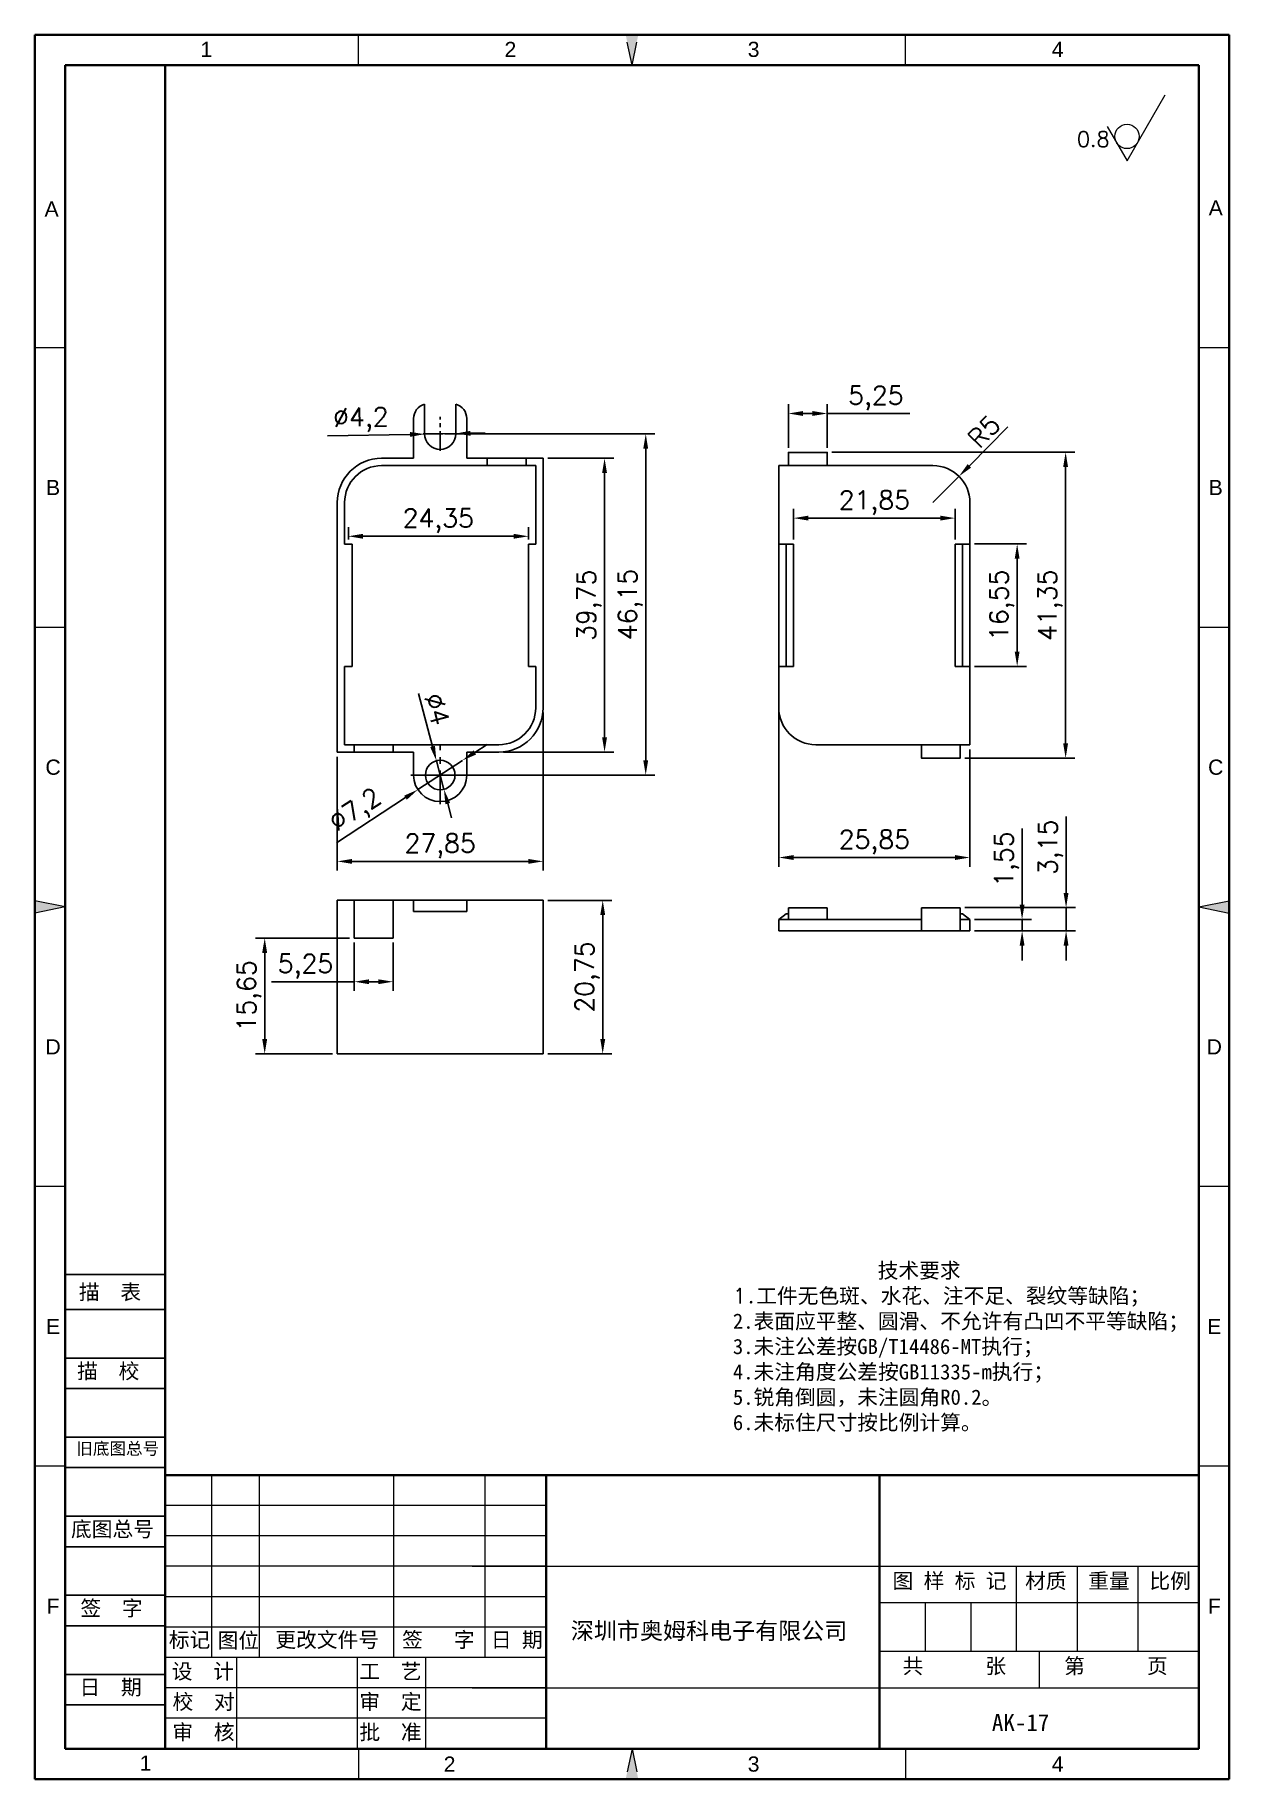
# Model space of a CAD drawing. Header units: millimetres. Extents: x 19965 to 22482, y -501 to 285.
# Drawn here: x 19993.4 to 20154.9, y -471.3 to -235.3 of the extents above; entities that cross this region are included whole.
import ezdxf
from ezdxf.enums import TextEntityAlignment as Align

# ---------------------------------------------------------------- set-up
doc = ezdxf.new("R2010")
doc.units = ezdxf.units.MM
for name, pattern in [('ACAD_ISO10W100', [18, 12, -3, 0, -3]), ('CENTER', [50.8, 31.75, -6.35, 6.35, -6.35]), ('HIDDEN2', [4.7625, 3.175, -1.5875])]:
    doc.linetypes.add(name, pattern=pattern)
for name, color, linetype, lineweight in [('dim', 82, 'Continuous', 9), ('图层1', 7, 'ACAD_ISO10W100', 15), ('图层2', 7, 'Continuous', 30), ('图层3', 7, 'Continuous', 15), ('图层4', 7, 'Continuous', 40), ('图层5', 7, 'HIDDEN2', 15), ('细实线', 3, 'Continuous', 18)]:
    doc.layers.add(name, color=color, linetype=linetype, lineweight=lineweight)
doc.layers.add('尺寸线', color=7, linetype='Continuous')
doc.styles.get("Standard").update_dxf_attribs({"font": 'txt', "bigfont": 'gbcbig.shx'})
doc.styles.add('样式 3', font='arial.ttf', dxfattribs={"height": 3.8})
doc.dimstyles.new('ISO-25', dxfattribs={"dimtxt": 2.5, "dimasz": 2.5, "dimexe": 1.25, "dimexo": 0.625, "dimtad": 1, "dimtxsty": 'Standard', "dimcen": 2.5, "dimadec": 0, "dimazin": 0, "dimtfac": 1, "dimtmove": 0, "dimatfit": 3, "dimfxl": 1, "dimarcsym": 0})

msp = doc.modelspace()

# ---------------------------------------------------------------- texts
at = {"layer": '图层1', "color": 0, "style": '样式 3'}
for s, p in [('B', (19995.839, -296.559)), ('B', (20153.075, -296.559)), ('C', (19995.839, -334.387)), ('C', (20153.075, -334.387)), ('D', (19995.839, -372.214)), ('D', (20152.882, -372.214)), ('E', (19995.839, -410.042)), ('E', (20152.882, -410.042)), ('F', (19995.839, -447.87)), ('F', (20152.882, -447.87))]:
    msp.add_text(s, height=2.056, dxfattribs=at).set_placement(p, align=Align.MIDDLE)
at = {"layer": '图层1', "color": 0, "attachment_point": 1}
for s, insert, char_height, width in [('{\\fSimSun|b0|i0|c134|p2;图 样 标 记}', (20109.368, -443.416), 2.05585, 25.50594), ('{\\fSimSun|b0|i0|c134|p2;材质 }', (20127.299, -443.425), 2.05585, 17.14604), ('{\\fSimSun|b0|i0|c134|p2;深圳市奥姆科电子有限公司}', (20065.858, -450.059), 2.28428, 43.16214), ('{\\fSimSun|b0|i0|c134|p2;标记}', (20011.491, -451.389), 2.05585, 5.75638), ('{\\fSimSun|b0|i0|c134|p2;图位}', (20018.093, -451.472), 2.05585, 5.75638), ('{\\fSimSun|b0|i0|c134|p2;更改文件号}', (20025.899, -451.389), 2.05585, 17.14604), ('{\\fSimSun|b0|i0|c134|p2;审  核}', (20011.975, -463.879), 2.05585, 16.67155), ('{\\fSimSun|b0|i0|c134|p2;批  准}', (20037.267, -463.879), 2.05585, 17.14604), ('{\\fSimSun|b0|i0|c134|p2;AK-17}', (20122.805, -462.464), 2.28428, 28.33994)]:
    msp.add_mtext(s, dxfattribs=dict(at, insert=insert, char_height=char_height, width=width))
at = {"layer": '图层2', "color": 0, "attachment_point": 1}
for s, insert, char_height, width in [('{\\fSimSun|b0|i0|c134|p2;描\\fSimSun|b0|i0|c0|p2;  \\fSimSun|b0|i0|c134|p2;表}', (19999.328, -404.351), 2.05583, 23.03693), ('{\\fSimSun|b0|i0|c134|p2;描\\fSimSun|b0|i0|c0|p2;  \\fSimSun|b0|i0|c134|p2;校}', (19999.094, -415.041), 2.05583, 23.03693), ('{\\fSimSun|b0|i0|c134|p2;旧底图总号}', (19998.978, -425.731), 1.64468, 23.03693), ('{\\fSimSun|b0|i0|c134|p2;底图总号}', (19998.265, -436.421), 2.05583, 23.03693), ('{\\fSimSun|b0|i0|c134|p2;重量 }', (20135.835, -443.425), 2.05585, 17.14604), ('{\\fSimSun|b0|i0|c134|p2;比例 }', (20144.106, -443.425), 2.05585, 17.14604), ('{\\fSimSun|b0|i0|c134|p2;签\\fSimSun|b0|i0|c0|p2;  \\fSimSun|b0|i0|c134|p2;字}', (19999.539, -447.112), 2.05583, 23.03693), ('{\\fSimSun|b0|i0|c134|p2;签   字}', (20043.042, -451.389), 2.05585, 17.14604), ('{\\fSimSun|b0|i0|c134|p2;日 期}', (20055.052, -451.389), 2.05585, 17.14604), ('{\\fSimSun|b0|i0|c134|p2;共      张}', (20110.723, -454.929), 2.05585, 22.74608), ('{\\fSimSun|b0|i0|c134|p2;第      页}', (20132.583, -454.929), 2.05585, 21.11284), ('{\\fSimSun|b0|i0|c134|p2;日\\fSimSun|b0|i0|c0|p2;  \\fSimSun|b0|i0|c134|p2;期}', (19999.422, -457.802), 2.05583, 23.03693), ('{\\fSimSun|b0|i0|c134|p2;设  计}', (20011.895, -455.656), 2.05585, 15.93613), ('{\\fSimSun|b0|i0|c134|p2;工  艺}', (20037.267, -455.656), 2.05585, 17.14604), ('{\\fSimSun|b0|i0|c134|p2;校  对}', (20011.994, -459.767), 2.05585, 14.90639), ('{\\fSimSun|b0|i0|c134|p2;审  定}', (20037.267, -459.767), 2.05585, 17.14604)]:
    msp.add_mtext(s, dxfattribs=dict(at, insert=insert, char_height=char_height, width=width))
at = {"layer": '图层3', "color": 0, "insert": (20087.776, -401.437), "char_height": 2.05585, "width": 97.37397, "attachment_point": 1}
msp.add_mtext('{\\fSimSun|b0|i0|c134|p54;              技术要求\\P}1{\\fSimSun|b0|i0|c134|p54;.工件无色斑、水花、注不足、裂纹等缺陷；\\P2.表面应平整、圆滑、不允许有凸凹不平等缺陷；\\P3.未注公差按GB/T14486-MT执行；\\P4.未注角度公差按GB11335-m执行；\\P5.锐角倒圆，未注圆角R0.2。}\\P{\\fSimSun|b0|i0|c134|p2;6.未标住尺寸按比例计算。}', dxfattribs=at)
at = {"layer": '图层5', "color": 0, "style": '样式 3'}
for s, p in [('1', (20016.569, -237.292)), ('2', (20057.686, -237.292)), ('3', (20090.58, -237.292)), ('4', (20131.697, -237.292)), ('A', (19995.64, -258.881)), ('A', (20153.075, -258.731)), ('1', (20008.346, -469.102)), ('2', (20049.463, -469.224)), ('3', (20090.58, -469.224)), ('4', (20131.697, -469.224))]:
    msp.add_text(s, height=2.056, dxfattribs=at).set_placement(p, align=Align.MIDDLE)
at = {"layer": '细实线', "color": 0, "insert": (20134.319, -248.412), "char_height": 2.0558, "width": 7.67541, "attachment_point": 1}
msp.add_mtext('0.8', dxfattribs=at)

# ---------------------------------------------------------------- blocks, each defined once
blk = doc.blocks.new('*D1301')
at = {"layer": 'Defpoints', "color": 0, "transparency": 16777216}
for p in [(20062.12, -352.4), (20070.17, -352.4), (20062.12, -373.15)]:
    blk.add_point(p, dxfattribs=at)
at = {"layer": 'dim', "color": 0, "lineweight": -2, "transparency": 16777216}
for p, q in [((20062.74, -352.4), (20071.42, -352.4)), ((20070.17, -371.15), (20070.17, -354.4)), ((20062.74, -373.15), (20071.42, -373.15))]:
    blk.add_line(p, q, dxfattribs=at)
at = {"layer": 'dim', "color": 0, "transparency": 16777216}
for points in [[(20069.84, -354.4), (20070.51, -354.4), (20070.17, -352.4)], [(20069.84, -371.15), (20070.51, -371.15), (20070.17, -373.15)]]:
    blk.add_solid(points, dxfattribs=at)
at = {"layer": 'dim', "color": 0, "transparency": 16777216, "insert": (20068.09, -362.77), "char_height": 2.5, "attachment_point": 5, "rotation": 90}
blk.add_mtext('20,75', dxfattribs=at)
blk = doc.blocks.new('*D1302')
at = {"layer": 'Defpoints', "color": 0, "transparency": 16777216}
for p in [(20048.19, -289.3), (20075.99, -289.3), (20048.19, -335.45)]:
    blk.add_point(p, dxfattribs=at)
at = {"layer": 'dim', "color": 0, "lineweight": -2, "transparency": 16777216}
for p, q in [((20048.82, -289.3), (20077.24, -289.3)), ((20075.99, -333.45), (20075.99, -291.3)), ((20048.82, -335.45), (20077.24, -335.45))]:
    blk.add_line(p, q, dxfattribs=at)
at = {"layer": 'dim', "color": 0, "transparency": 16777216}
for points in [[(20075.66, -291.3), (20076.32, -291.3), (20075.99, -289.3)], [(20075.66, -333.45), (20076.32, -333.45), (20075.99, -335.45)]]:
    blk.add_solid(points, dxfattribs=at)
at = {"layer": 'dim', "color": 0, "transparency": 16777216, "insert": (20073.91, -312.38), "char_height": 2.5, "attachment_point": 5, "rotation": 90}
blk.add_mtext('46,15', dxfattribs=at)
blk = doc.blocks.new('*D1303')
at = {"layer": 'Defpoints', "color": 0, "transparency": 16777216}
for p in [(20062.12, -292.6), (20070.42, -292.6), (20056.12, -332.35)]:
    blk.add_point(p, dxfattribs=at)
at = {"layer": 'dim', "color": 0, "lineweight": -2, "transparency": 16777216}
for p, q in [((20062.74, -292.6), (20071.67, -292.6)), ((20070.42, -330.35), (20070.42, -294.6)), ((20056.74, -332.35), (20071.67, -332.35))]:
    blk.add_line(p, q, dxfattribs=at)
at = {"layer": 'dim', "color": 0, "transparency": 16777216}
for points in [[(20070.09, -294.6), (20070.75, -294.6), (20070.42, -292.6)], [(20070.09, -330.35), (20070.75, -330.35), (20070.42, -332.35)]]:
    blk.add_solid(points, dxfattribs=at)
at = {"layer": 'dim', "color": 0, "transparency": 16777216, "insert": (20068.34, -312.48), "char_height": 2.5, "attachment_point": 5, "rotation": 90}
blk.add_mtext('39,75', dxfattribs=at)
blk = doc.blocks.new('*D1304')
at = {"layer": 'Defpoints', "color": 0, "transparency": 16777216}
for p in [(20062.12, -326.35), (20034.27, -332.35), (20034.27, -347.13)]:
    blk.add_point(p, dxfattribs=at)
at = {"layer": 'dim', "color": 0, "lineweight": -2, "transparency": 16777216}
for p, q in [((20062.12, -326.98), (20062.12, -348.38)), ((20034.27, -332.98), (20034.27, -348.38)), ((20060.12, -347.13), (20036.27, -347.13))]:
    blk.add_line(p, q, dxfattribs=at)
at = {"layer": 'dim', "color": 0, "transparency": 16777216}
for points in [[(20036.27, -346.8), (20036.27, -347.46), (20034.27, -347.13)], [(20060.12, -346.8), (20060.12, -347.46), (20062.12, -347.13)]]:
    blk.add_solid(points, dxfattribs=at)
at = {"layer": 'dim', "color": 0, "transparency": 16777216, "insert": (20048.19, -345.05), "char_height": 2.5, "attachment_point": 5}
blk.add_mtext('27,85', dxfattribs=at)
blk = doc.blocks.new('*D1305')
at = {"layer": 'Defpoints', "color": 0, "transparency": 16777216}
for p in [(20093.98, -326.35), (20119.83, -331.35), (20093.98, -346.61)]:
    blk.add_point(p, dxfattribs=at)
at = {"layer": 'dim', "color": 0, "lineweight": -2, "transparency": 16777216}
for p, q in [((20093.98, -326.98), (20093.98, -347.86)), ((20119.83, -331.98), (20119.83, -347.86)), ((20117.83, -346.61), (20095.98, -346.61))]:
    blk.add_line(p, q, dxfattribs=at)
at = {"layer": 'dim', "color": 0, "transparency": 16777216}
for points in [[(20095.98, -346.28), (20095.98, -346.94), (20093.98, -346.61)], [(20117.83, -346.28), (20117.83, -346.94), (20119.83, -346.61)]]:
    blk.add_solid(points, dxfattribs=at)
at = {"layer": 'dim', "color": 0, "transparency": 16777216, "insert": (20106.91, -344.53), "char_height": 2.5, "attachment_point": 5}
blk.add_mtext('25,85', dxfattribs=at)
blk = doc.blocks.new('*D1306')
at = {"layer": 'Defpoints', "color": 0, "transparency": 16777216}
for p in [(20119.83, -354.99), (20126.89, -354.99), (20119.83, -356.54)]:
    blk.add_point(p, dxfattribs=at)
at = {"layer": 'dim', "color": 0, "lineweight": -2, "transparency": 16777216}
for p, q in [((20126.89, -352.99), (20126.89, -342.66)), ((20120.46, -354.99), (20128.14, -354.99)), ((20126.89, -356.54), (20126.89, -354.99)), ((20120.46, -356.54), (20128.14, -356.54)), ((20126.89, -358.54), (20126.89, -360.54))]:
    blk.add_line(p, q, dxfattribs=at)
at = {"layer": 'dim', "color": 0, "transparency": 16777216}
for points in [[(20126.56, -352.99), (20127.22, -352.99), (20126.89, -354.99)], [(20126.56, -358.54), (20127.22, -358.54), (20126.89, -356.54)]]:
    blk.add_solid(points, dxfattribs=at)
at = {"layer": 'dim', "color": 0, "transparency": 16777216, "insert": (20124.81, -346.82), "char_height": 2.5, "attachment_point": 5, "rotation": 90}
blk.add_mtext('1,55', dxfattribs=at)
blk = doc.blocks.new('*D1307')
at = {"layer": 'Defpoints', "color": 0, "transparency": 16777216}
for p in [(20118.53, -353.39), (20132.84, -353.39), (20119.83, -356.54)]:
    blk.add_point(p, dxfattribs=at)
at = {"layer": 'dim', "color": 0, "lineweight": -2, "transparency": 16777216}
for p, q in [((20132.84, -351.39), (20132.84, -341.06)), ((20119.16, -353.39), (20134.09, -353.39)), ((20132.84, -356.54), (20132.84, -353.39)), ((20120.46, -356.54), (20134.09, -356.54)), ((20132.84, -358.54), (20132.84, -360.54))]:
    blk.add_line(p, q, dxfattribs=at)
at = {"layer": 'dim', "color": 0, "transparency": 16777216}
for points in [[(20132.5, -351.39), (20133.17, -351.39), (20132.84, -353.39)], [(20132.5, -358.54), (20133.17, -358.54), (20132.84, -356.54)]]:
    blk.add_solid(points, dxfattribs=at)
at = {"layer": 'dim', "color": 0, "transparency": 16777216, "insert": (20130.75, -345.22), "char_height": 2.5, "attachment_point": 5, "rotation": 90}
blk.add_mtext('3,15', dxfattribs=at)
blk = doc.blocks.new('*D1308')
at = {"layer": 'Defpoints', "color": 0, "transparency": 16777216}
for p in [(20117.83, -300.7), (20095.98, -304.2), (20117.83, -304.2)]:
    blk.add_point(p, dxfattribs=at)
at = {"layer": 'dim', "color": 0, "lineweight": -2, "transparency": 16777216}
for p, q in [((20095.98, -303.58), (20095.98, -299.45)), ((20117.83, -303.58), (20117.83, -299.45)), ((20097.98, -300.7), (20115.83, -300.7))]:
    blk.add_line(p, q, dxfattribs=at)
at = {"layer": 'dim', "color": 0, "transparency": 16777216}
for points in [[(20097.98, -300.37), (20097.98, -301.03), (20095.98, -300.7)], [(20115.83, -300.37), (20115.83, -301.03), (20117.83, -300.7)]]:
    blk.add_solid(points, dxfattribs=at)
at = {"layer": 'dim', "color": 0, "transparency": 16777216, "insert": (20106.91, -298.62), "char_height": 2.5, "attachment_point": 5}
blk.add_mtext('21,85', dxfattribs=at)
blk = doc.blocks.new('*D1309')
at = {"layer": 'Defpoints', "color": 0, "transparency": 16777216}
for p in [(20119.83, -304.2), (20126.22, -304.2), (20119.83, -320.75)]:
    blk.add_point(p, dxfattribs=at)
at = {"layer": 'dim', "color": 0, "lineweight": -2, "transparency": 16777216}
for p, q in [((20120.46, -304.2), (20127.47, -304.2)), ((20126.22, -318.75), (20126.22, -306.2)), ((20120.46, -320.75), (20127.47, -320.75))]:
    blk.add_line(p, q, dxfattribs=at)
at = {"layer": 'dim', "color": 0, "transparency": 16777216}
for points in [[(20125.89, -306.2), (20126.55, -306.2), (20126.22, -304.2)], [(20125.89, -318.75), (20126.55, -318.75), (20126.22, -320.75)]]:
    blk.add_solid(points, dxfattribs=at)
at = {"layer": 'dim', "color": 0, "transparency": 16777216, "insert": (20124.14, -312.48), "char_height": 2.5, "attachment_point": 5, "rotation": 90}
blk.add_mtext('16,55', dxfattribs=at)
blk = doc.blocks.new('*D1310')
at = {"layer": 'Defpoints', "color": 0, "transparency": 16777216}
for p in [(20100.53, -291.8), (20132.78, -291.8), (20118.53, -333.15)]:
    blk.add_point(p, dxfattribs=at)
at = {"layer": 'dim', "color": 0, "lineweight": -2, "transparency": 16777216}
for p, q in [((20101.16, -291.8), (20134.03, -291.8)), ((20132.78, -331.15), (20132.78, -293.8)), ((20119.16, -333.15), (20134.03, -333.15))]:
    blk.add_line(p, q, dxfattribs=at)
at = {"layer": 'dim', "color": 0, "transparency": 16777216}
for points in [[(20132.44, -293.8), (20133.11, -293.8), (20132.78, -291.8)], [(20132.44, -331.15), (20133.11, -331.15), (20132.78, -333.15)]]:
    blk.add_solid(points, dxfattribs=at)
at = {"layer": 'dim', "color": 0, "transparency": 16777216, "insert": (20130.69, -312.48), "char_height": 2.5, "attachment_point": 5, "rotation": 90}
blk.add_mtext('41,35', dxfattribs=at)
blk = doc.blocks.new('*D1311')
at = {"layer": 'Defpoints', "color": 0, "transparency": 16777216}
for p in [(20118.35, -295.05), (20114.83, -298.6)]:
    blk.add_point(p, dxfattribs=at)
at = {"layer": 'dim', "color": 0, "lineweight": -2, "transparency": 16777216}
for p, q in [((20124.98, -288.36), (20119.76, -293.63)), ((20114.83, -298.6), (20118.35, -295.05))]:
    blk.add_line(p, q, dxfattribs=at)
at = {"layer": 'dim', "color": 0, "transparency": 16777216}
blk.add_solid([(20119.52, -293.4), (20120, -293.86), (20118.35, -295.05)], dxfattribs=at)
at = {"layer": 'dim', "color": 0, "transparency": 16777216, "insert": (20121.74, -288.97), "char_height": 2.5, "attachment_point": 5, "rotation": 45.2546}
blk.add_mtext('R5', dxfattribs=at)
blk = doc.blocks.new('*D1312')
at = {"layer": 'Defpoints', "color": 0, "transparency": 16777216}
for p in [(20046.09, -289.34), (20050.29, -289.26)]:
    blk.add_point(p, dxfattribs=at)
at = {"layer": 'dim', "color": 0, "lineweight": -2, "transparency": 16777216}
for p, q in [((20032.93, -289.58), (20044.09, -289.38)), ((20050.29, -289.26), (20046.09, -289.34)), ((20052.29, -289.23), (20054.29, -289.19))]:
    blk.add_line(p, q, dxfattribs=at)
at = {"layer": 'dim', "color": 0, "transparency": 16777216}
for points in [[(20044.09, -289.04), (20044.1, -289.71), (20046.09, -289.34)], [(20052.28, -288.89), (20052.3, -289.56), (20050.29, -289.26)]]:
    blk.add_solid(points, dxfattribs=at)
at = {"layer": 'dim', "color": 0, "transparency": 16777216, "insert": (20037.47, -287.41), "char_height": 2.5, "attachment_point": 5, "rotation": 1.0307}
blk.add_mtext('∅4,2', dxfattribs=at)
blk = doc.blocks.new('*D1313')
at = {"layer": 'Defpoints', "color": 0, "transparency": 16777216}
for p in [(20036.57, -357.5), (20024.46, -373.15), (20034.27, -373.15)]:
    blk.add_point(p, dxfattribs=at)
at = {"layer": 'dim', "color": 0, "lineweight": -2, "transparency": 16777216}
for p, q in [((20035.94, -357.5), (20023.21, -357.5)), ((20024.46, -359.5), (20024.46, -371.15)), ((20033.64, -373.15), (20023.21, -373.15))]:
    blk.add_line(p, q, dxfattribs=at)
at = {"layer": 'dim', "color": 0, "transparency": 16777216}
for points in [[(20024.12, -359.5), (20024.79, -359.5), (20024.46, -357.5)], [(20024.12, -371.15), (20024.79, -371.15), (20024.46, -373.15)]]:
    blk.add_solid(points, dxfattribs=at)
at = {"layer": 'dim', "color": 0, "transparency": 16777216, "insert": (20022.37, -365.32), "char_height": 2.5, "attachment_point": 5, "rotation": 90}
blk.add_mtext('15,65', dxfattribs=at)
blk = doc.blocks.new('*D1314')
at = {"layer": 'Defpoints', "color": 0, "transparency": 16777216}
for p in [(20036.57, -357.5), (20041.82, -357.5), (20036.57, -363.41)]:
    blk.add_point(p, dxfattribs=at)
at = {"layer": 'dim', "color": 0, "lineweight": -2, "transparency": 16777216}
for p, q in [((20036.57, -358.12), (20036.57, -364.66)), ((20041.82, -358.12), (20041.82, -364.66)), ((20036.57, -363.41), (20025.4, -363.41)), ((20039.82, -363.41), (20038.57, -363.41))]:
    blk.add_line(p, q, dxfattribs=at)
at = {"layer": 'dim', "color": 0, "transparency": 16777216}
for points in [[(20038.57, -363.08), (20038.57, -363.74), (20036.57, -363.41)], [(20039.82, -363.08), (20039.82, -363.74), (20041.82, -363.41)]]:
    blk.add_solid(points, dxfattribs=at)
at = {"layer": 'dim', "color": 0, "transparency": 16777216, "insert": (20029.98, -361.33), "char_height": 2.5, "attachment_point": 5}
blk.add_mtext('5,25', dxfattribs=at)
blk = doc.blocks.new('*D1315')
at = {"layer": 'Defpoints', "color": 0, "transparency": 16777216}
for p in [(20035.77, -303.16), (20035.77, -304.2), (20060.12, -304.2)]:
    blk.add_point(p, dxfattribs=at)
at = {"layer": 'dim', "color": 0, "lineweight": -2, "transparency": 16777216}
for p, q in [((20035.77, -303.58), (20035.77, -301.91)), ((20060.12, -303.58), (20060.12, -301.91)), ((20058.12, -303.16), (20037.77, -303.16))]:
    blk.add_line(p, q, dxfattribs=at)
at = {"layer": 'dim', "color": 0, "transparency": 16777216}
for points in [[(20037.77, -302.82), (20037.77, -303.49), (20035.77, -303.16)], [(20058.12, -302.82), (20058.12, -303.49), (20060.12, -303.16)]]:
    blk.add_solid(points, dxfattribs=at)
at = {"layer": 'dim', "color": 0, "transparency": 16777216, "insert": (20047.94, -301.07), "char_height": 2.5, "attachment_point": 5}
blk.add_mtext('24,35', dxfattribs=at)
blk = doc.blocks.new('*D1316')
at = {"layer": 'Defpoints', "color": 0, "transparency": 16777216}
for p in [(20051.2, -333.48), (20045.18, -337.42)]:
    blk.add_point(p, dxfattribs=at)
at = {"layer": 'dim', "color": 0, "lineweight": -2, "transparency": 16777216}
for p, q in [((20052.88, -332.39), (20054.55, -331.3)), ((20051.2, -333.48), (20045.18, -337.42)), ((20034.15, -344.62), (20043.5, -338.51))]:
    blk.add_line(p, q, dxfattribs=at)
at = {"layer": 'dim', "color": 0, "transparency": 16777216}
for points in [[(20052.7, -332.11), (20053.06, -332.67), (20051.2, -333.48)], [(20043.32, -338.24), (20043.68, -338.79), (20045.18, -337.42)]]:
    blk.add_solid(points, dxfattribs=at)
at = {"layer": 'dim', "color": 0, "transparency": 16777216, "insert": (20036.85, -340.37), "char_height": 2.5, "attachment_point": 5, "rotation": 33.1587}
blk.add_mtext('∅7,2', dxfattribs=at)
blk = doc.blocks.new('*D1317')
at = {"layer": 'Defpoints', "color": 0, "transparency": 16777216}
for p in [(20047.68, -333.52), (20048.7, -337.39)]:
    blk.add_point(p, dxfattribs=at)
at = {"layer": 'dim', "color": 0, "lineweight": -2, "transparency": 16777216}
for p, q in [((20045.27, -324.42), (20047.17, -331.59)), ((20048.7, -337.39), (20047.68, -333.52)), ((20049.22, -339.32), (20049.73, -341.25))]:
    blk.add_line(p, q, dxfattribs=at)
at = {"layer": 'dim', "color": 0, "transparency": 16777216}
for points in [[(20047.49, -331.5), (20046.84, -331.67), (20047.68, -333.52)], [(20049.54, -339.23), (20048.89, -339.4), (20048.7, -337.39)]]:
    blk.add_solid(points, dxfattribs=at)
at = {"layer": 'dim', "color": 0, "transparency": 16777216, "insert": (20047.77, -326.55), "char_height": 2.5, "attachment_point": 5, "rotation": 284.8431}
blk.add_mtext('∅4', dxfattribs=at)
blk = doc.blocks.new('*D1318')
at = {"layer": 'Defpoints', "color": 0, "transparency": 16777216}
for p in [(20100.53, -286.55), (20095.28, -291.8), (20100.53, -291.8)]:
    blk.add_point(p, dxfattribs=at)
at = {"layer": 'dim', "color": 0, "lineweight": -2, "transparency": 16777216}
for p, q in [((20095.28, -291.18), (20095.28, -285.3)), ((20100.53, -291.18), (20100.53, -285.3)), ((20097.28, -286.55), (20098.53, -286.55)), ((20100.53, -286.55), (20111.7, -286.55))]:
    blk.add_line(p, q, dxfattribs=at)
at = {"layer": 'dim', "color": 0, "transparency": 16777216}
for points in [[(20097.28, -286.21), (20097.28, -286.88), (20095.28, -286.55)], [(20098.53, -286.21), (20098.53, -286.88), (20100.53, -286.55)]]:
    blk.add_solid(points, dxfattribs=at)
at = {"layer": 'dim', "color": 0, "transparency": 16777216, "insert": (20107.12, -284.46), "char_height": 2.5, "attachment_point": 5}
blk.add_mtext('5,25', dxfattribs=at)

# ---------------------------------------------------------------- dimensions: what is measured, and where the dimension line sits
at = {"layer": 'dim'}
for base, p1, p2, picture, middle in [((20100.533, -286.546), (20095.283, -291.802), (20100.533, -291.802), '*D1318', (20107.116, -284.463)), ((20117.833, -300.7), (20095.983, -304.202), (20117.833, -304.202), '*D1308', (20106.908, -298.616)), ((20035.766, -303.158), (20060.116, -304.202), (20035.766, -304.202), '*D1315', (20047.941, -301.074)), ((20034.266, -347.13), (20062.116, -326.352), (20034.266, -332.352), '*D1304', (20048.191, -345.047)), ((20093.983, -346.609), (20119.833, -331.352), (20093.983, -326.352), '*D1305', (20106.908, -344.525)), ((20036.566, -363.41), (20041.816, -357.497), (20036.566, -357.497), '*D1314', (20029.982, -361.326))]:
    dim = msp.add_linear_dim(base=base, p1=p1, p2=p2, dimstyle='ISO-25', override={"dimasz": 2}, dxfattribs=at)
    dim.commit()
    dim.dimension.update_dxf_attribs({"geometry": picture, "text_midpoint": middle})
for p1, p2, picture, middle in [((20050.29, -289.264), (20046.091, -289.34), '*D1312', (20037.472, -287.411)), ((20048.703, -337.385), (20047.678, -333.519), '*D1317', (20047.772, -326.554)), ((20051.204, -333.483), (20045.177, -337.421), '*D1316', (20036.852, -340.372))]:
    dim = msp.add_diameter_dim_2p(p1=p1, p2=p2, dimstyle='ISO-25', override={"dimasz": 2}, dxfattribs=at)
    dim.commit()
    dim.dimension.update_dxf_attribs({"geometry": picture, "text_midpoint": middle})
dim = msp.add_radius_dim(center=(20114.833, -298.602), mpoint=(20118.353, -295.051), dimstyle='ISO-25', override={"dimasz": 2}, dxfattribs=at)
dim.commit()
dim.dimension.update_dxf_attribs({"geometry": '*D1311', "text_midpoint": (20121.744, -288.966)})
for base, p1, p2, picture, middle in [((20075.988, -289.302), (20048.191, -335.452), (20048.191, -289.302), '*D1302', (20073.905, -312.377)), ((20132.778, -291.802), (20118.533, -333.152), (20100.533, -291.802), '*D1310', (20130.695, -312.477)), ((20070.42, -292.602), (20056.116, -332.352), (20062.116, -292.602), '*D1303', (20068.337, -312.477)), ((20126.219, -304.202), (20119.833, -320.752), (20119.833, -304.202), '*D1309', (20124.136, -312.477)), ((20132.835, -353.391), (20119.833, -356.541), (20118.533, -353.391), '*D1307', (20130.752, -345.224)), ((20126.889, -354.991), (20119.833, -356.541), (20119.833, -354.991), '*D1306', (20124.806, -346.824)), ((20070.173, -352.397), (20062.116, -373.147), (20062.116, -352.397), '*D1301', (20068.089, -362.772)), ((20024.455, -373.147), (20036.566, -357.497), (20034.266, -373.147), '*D1313', (20022.372, -365.322))]:
    dim = msp.add_linear_dim(base=base, p1=p1, p2=p2, angle=90, dimstyle='ISO-25', override={"dimasz": 2}, dxfattribs=at)
    dim.commit()
    dim.dimension.update_dxf_attribs({"geometry": picture, "text_midpoint": middle})

# ---------------------------------------------------------------- hatches: boundary and pattern name
at = {"layer": '图层1'}
for points in [[(19997.491, -353.3), (19993.379, -352.454), (19993.379, -354.147)], [(20150.775, -353.3), (20154.887, -352.454), (20154.887, -354.147)]]:
    msp.add_hatch(color=0, dxfattribs=at).paths.add_polyline_path(points)
at = {"layer": '图层5'}
for points in [[(20074.133, -239.447), (20073.287, -235.336), (20074.979, -235.336)], [(20074.133, -467.153), (20073.287, -471.265), (20074.979, -471.265)]]:
    msp.add_hatch(color=0, dxfattribs=at).paths.add_polyline_path(points)

# ---------------------------------------------------------------- linework, layer by layer
for p, q in [((20046.091, -289.302), (20046.091, -285.302)), ((20050.291, -289.302), (20050.291, -285.302)), ((20040.266, -292.602), (20044.591, -292.602)), ((20040.266, -293.602), (20061.116, -293.602)), ((20051.791, -292.602), (20062.116, -292.602)), ((20061.116, -293.602), (20061.116, -304.202)), ((20062.116, -292.602), (20062.116, -326.352)), ((20114.833, -293.602), (20093.983, -293.602)), ((20093.983, -293.602), (20093.983, -326.352)), ((20034.266, -332.352), (20034.266, -298.602)), ((20035.266, -304.202), (20035.266, -298.602)), ((20119.833, -331.352), (20119.833, -298.602)), ((20036.266, -304.202), (20035.266, -304.202)), ((20036.266, -304.202), (20036.266, -320.752)), ((20060.116, -304.202), (20061.116, -304.202)), ((20060.116, -304.202), (20060.116, -320.752)), ((20095.983, -304.202), (20093.983, -304.202)), ((20094.983, -304.202), (20094.983, -320.752)), ((20095.983, -304.202), (20095.983, -320.752)), ((20117.833, -304.202), (20117.833, -320.752)), ((20117.833, -304.202), (20119.833, -304.202)), ((20118.833, -304.202), (20118.833, -320.752)), ((20035.266, -331.352), (20035.266, -320.752)), ((20036.266, -320.752), (20035.266, -320.752)), ((20060.116, -320.752), (20061.116, -320.752)), ((20061.116, -320.752), (20061.116, -326.352)), ((20095.983, -320.752), (20093.983, -320.752)), ((20117.833, -320.752), (20119.833, -320.752)), ((20044.591, -332.352), (20034.266, -332.352)), ((20056.116, -331.352), (20035.266, -331.352)), ((20044.591, -335.452), (20044.591, -332.352)), ((20056.116, -332.352), (20051.791, -332.352)), ((20051.791, -335.452), (20051.791, -332.352)), ((20098.983, -331.352), (20119.833, -331.352)), ((20062.116, -352.397), (20034.266, -352.397)), ((20034.266, -352.397), (20034.266, -373.147)), ((20036.566, -357.497), (20036.566, -352.397)), ((20041.816, -352.397), (20041.816, -357.497)), ((20044.591, -353.897), (20044.591, -352.397)), ((20051.791, -352.397), (20051.791, -353.897)), ((20062.116, -373.147), (20062.116, -352.397)), ((20100.533, -353.391), (20095.283, -353.391)), ((20095.283, -353.391), (20095.283, -354.991)), ((20100.533, -354.991), (20100.533, -353.391)), ((20118.533, -353.391), (20113.283, -353.391)), ((20113.283, -353.391), (20113.283, -356.541)), ((20118.533, -356.541), (20118.533, -353.391)), ((20051.791, -353.897), (20044.591, -353.897)), ((20094.983, -354.241), (20093.983, -354.991)), ((20093.983, -354.991), (20093.983, -356.541)), ((20113.283, -354.991), (20093.983, -354.991)), ((20095.283, -354.241), (20094.983, -354.241)), ((20118.533, -354.241), (20118.833, -354.241)), ((20119.833, -354.991), (20118.533, -354.991)), ((20118.833, -354.241), (20119.833, -354.991)), ((20119.833, -356.541), (20119.833, -354.991)), ((20041.816, -357.497), (20036.566, -357.497)), ((20093.983, -356.541), (20119.833, -356.541)), ((20034.266, -373.147), (20062.116, -373.147))]:
    msp.add_line(p, q)
at = {"color": 1, "linetype": 'CENTER', "ltscale": 0.084}
for p, q in [((20048.191, -291.612), (20048.191, -286.992)), ((20045.881, -289.302), (20050.501, -289.302))]:
    msp.add_line(p, q, dxfattribs=at)
at = {"color": 1, "linetype": 'CENTER', "ltscale": 0.144}
for p, q in [((20048.191, -339.412), (20048.191, -331.492)), ((20044.231, -335.452), (20052.151, -335.452))]:
    msp.add_line(p, q, dxfattribs=at)
for points in [[(20046.091, -285.302, 0.3419987), (20044.591, -287.238), (20044.591, -292.602)], [(20051.791, -292.602), (20051.791, -287.238, 0.3419987), (20050.291, -285.302)]]:
    msp.add_lwpolyline(points, format="xyb")
for points in [[(20095.283, -293.602), (20100.533, -293.602), (20100.533, -291.802), (20095.283, -291.802)], [(20118.533, -331.352), (20113.283, -331.352), (20113.283, -333.152), (20118.533, -333.152)]]:
    msp.add_lwpolyline(points, close=True)
for points in [[(20059.816, -292.602), (20059.816, -293.602), (20054.566, -293.602), (20054.566, -292.602)], [(20036.566, -332.352), (20036.566, -331.352), (20041.816, -331.352), (20041.816, -332.352)]]:
    msp.add_lwpolyline(points)
msp.add_circle((20048.191, -335.452), 2)
for centre, radius, start, end in [((20048.191, -289.302), 2.1, 180, 0), ((20040.266, -298.602), 6, 90, 180), ((20040.266, -298.602), 5, 90, 180), ((20114.833, -298.602), 5, 0, 90), ((20056.116, -326.352), 5, 270, 0), ((20056.116, -326.352), 6, 270, 0), ((20098.983, -326.352), 5, 180, 270), ((20048.191, -335.452), 3.6, 180, 0)]:
    msp.add_arc(centre, radius, start, end)
at = {"layer": '图层1', "color": 0}
for p, q in [((20037.128, -239.447), (20037.128, -235.336)), ((20111.138, -239.447), (20111.138, -235.336)), ((19997.491, -277.645), (19993.379, -277.645)), ((20154.887, -277.645), (20150.775, -277.645)), ((19997.491, -315.473), (19993.379, -315.473)), ((20154.887, -315.473), (20150.775, -315.473)), ((19997.491, -353.3), (19993.379, -352.454)), ((19997.491, -353.3), (19993.379, -354.147)), ((20150.775, -353.3), (20154.887, -352.454)), ((20150.775, -353.3), (20154.887, -354.147)), ((19997.491, -391.128), (19993.379, -391.128)), ((20154.887, -391.128), (20150.775, -391.128)), ((19997.491, -428.956), (19993.379, -428.956)), ((20154.887, -428.956), (20150.775, -428.956)), ((20113.77, -447.417), (20113.77, -453.996)), ((20119.937, -447.417), (20119.937, -453.996)), ((20023.761, -454.818), (20023.761, -450.707)), ((20023.761, -454.818), (20023.761, -450.707))]:
    msp.add_line(p, q, dxfattribs=at)
at = {"layer": '图层2', "color": 0}
for p, q in [((20010.986, -403.011), (19997.491, -403.011)), ((20010.986, -407.756), (19997.491, -407.756)), ((20010.986, -407.756), (20003.817, -407.756)), ((20010.986, -414.335), (19997.491, -414.335)), ((20010.986, -418.447), (19997.491, -418.447)), ((20010.986, -418.447), (20003.817, -418.447)), ((20010.986, -418.447), (20003.817, -418.447)), ((20010.986, -425.025), (19997.491, -425.025)), ((20010.986, -429.137), (19997.491, -429.137)), ((20010.986, -429.137), (20003.817, -429.137)), ((20010.986, -435.716), (19997.491, -435.716)), ((20010.986, -439.828), (19997.491, -439.828)), ((20010.986, -439.828), (20003.817, -439.828)), ((20010.986, -446.406), (19997.491, -446.406)), ((20010.986, -450.518), (19997.491, -450.518)), ((20010.986, -450.518), (20003.817, -450.518)), ((20010.986, -457.097), (19997.491, -457.097)), ((20010.986, -461.208), (19997.491, -461.208))]:
    msp.add_line(p, q, dxfattribs=at)
at = {"layer": '图层3', "color": 0}
for p, q in [((20017.311, -454.818), (20017.311, -430.148)), ((20023.761, -450.707), (20023.761, -430.148)), ((20041.944, -454.769), (20041.944, -430.148)), ((20054.28, -454.758), (20054.28, -430.148)), ((20062.503, -434.26), (20010.986, -434.26)), ((20062.503, -438.371), (20010.986, -438.371)), ((20062.503, -438.371), (20010.986, -438.371)), ((20062.503, -442.483), (20010.986, -442.483)), ((20052.517, -442.483), (20150.775, -442.483)), ((20126.105, -442.483), (20126.105, -453.996)), ((20134.328, -442.483), (20134.328, -453.996)), ((20142.551, -442.483), (20142.551, -453.996)), ((20062.503, -446.595), (20010.986, -446.595)), ((20150.775, -447.417), (20107.602, -447.417)), ((20126.105, -447.417), (20126.105, -453.996)), ((20062.503, -450.707), (20010.986, -450.707)), ((20062.503, -454.818), (20010.986, -454.818)), ((20020.699, -467.153), (20020.699, -454.818)), ((20036.992, -467.153), (20036.992, -454.769)), ((20046.265, -467.105), (20046.265, -454.769)), ((20150.775, -453.996), (20107.602, -453.996)), ((20129.188, -453.996), (20129.188, -458.93)), ((20062.503, -458.93), (20010.986, -458.93)), ((20062.503, -458.93), (20011.21, -458.93)), ((20052.517, -458.93), (20150.775, -458.93)), ((20010.986, -461.208), (20010.87, -461.208)), ((20062.503, -463.042), (20010.986, -463.042)), ((20037.128, -467.153), (20037.128, -471.265)), ((20111.138, -467.153), (20111.138, -471.265)), ((20111.138, -467.153), (20111.138, -471.265))]:
    msp.add_line(p, q, dxfattribs=at)
at = {"layer": '图层4', "color": 0}
for p, q in [((20010.986, -467.153), (20010.986, -239.447)), ((20010.986, -430.148), (20010.986, -467.153)), ((20150.775, -430.148), (20010.986, -430.148)), ((20088.908, -430.148), (20014.897, -430.148)), ((20062.503, -467.153), (20062.503, -430.148)), ((20107.602, -467.153), (20107.602, -430.148)), ((20010.986, -447.417), (20010.986, -467.153))]:
    msp.add_line(p, q, dxfattribs=at)
at = {"layer": '图层5', "color": 0}
for p, q in [((20074.133, -239.447), (20073.287, -235.336)), ((20074.133, -239.447), (20074.979, -235.336)), ((20062.503, -454.818), (20010.986, -454.818)), ((20074.133, -467.153), (20073.287, -471.265)), ((20074.133, -467.153), (20074.979, -471.265))]:
    msp.add_line(p, q, dxfattribs=at)
at = {"layer": '尺寸线', "color": 0, "lineweight": 40}
for p, q in [((19993.379, -235.336), (20154.887, -235.336)), ((19993.379, -235.336), (19993.379, -471.265)), ((20154.887, -235.336), (20154.887, -471.265)), ((19997.491, -239.447), (20150.775, -239.447)), ((19997.491, -239.447), (19997.491, -467.153)), ((20150.775, -239.447), (20150.775, -467.153)), ((19997.491, -467.153), (20150.775, -467.153)), ((19993.379, -471.265), (20154.887, -471.265))]:
    msp.add_line(p, q, dxfattribs=at)
at = {"layer": '细实线', "color": 0}
for p, q in [((20141.079, -252.359), (20146.219, -243.457)), ((20138.403, -247.723), (20141.079, -252.359))]:
    msp.add_line(p, q, dxfattribs=at)
msp.add_circle((20141.079, -249.07), 1.645, dxfattribs=at)

msp.set_redraw_order([(e.dxf.handle, doc.entitydb.next_handle()) for e in msp.query("TEXT MTEXT ATTDEF DIMENSION ARC_DIMENSION")])  # texts and dimensions are drawn at this point

doc.saveas('drawing.dxf')
